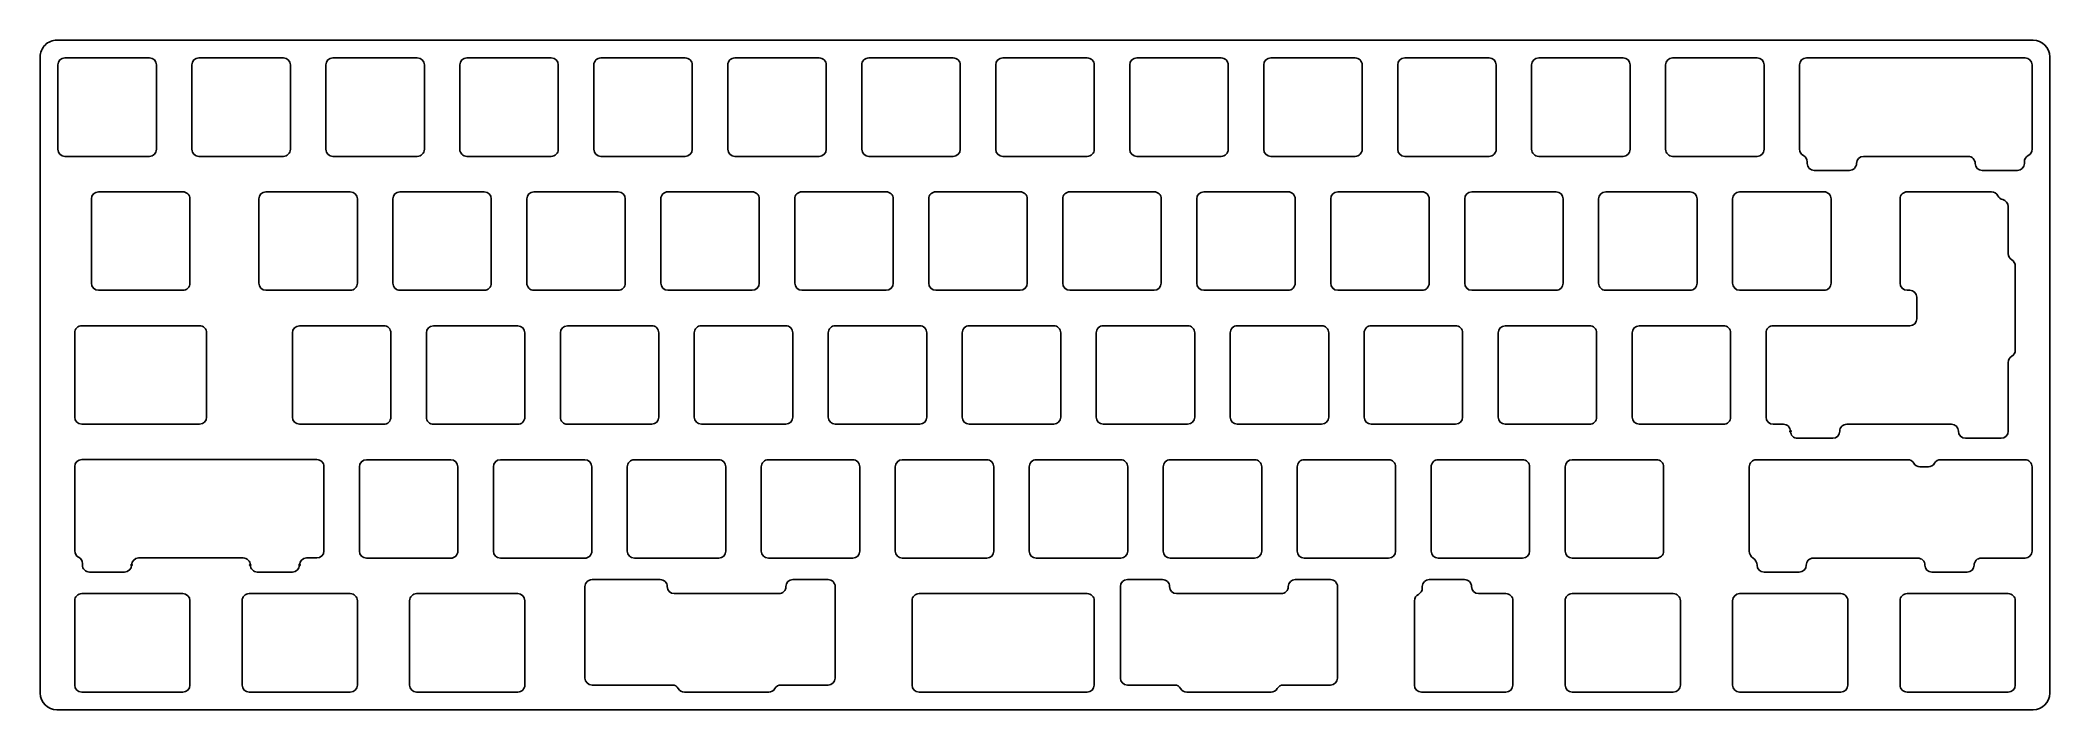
# Model space of a CAD drawing. Extents: x 0 to 286, y -95 to 0.
import ezdxf

# ---------------------------------------------------------------- set-up
doc = ezdxf.new("R2010")
doc.units = 0
doc.layers.get('0').update_dxf_attribs({"linetype": 'CONTINUOUS'})

msp = doc.modelspace()

# ---------------------------------------------------------------- linework, layer by layer
at = {"color": 7}
for points in [[(0.1, -92.962389), (0.1, -2.480889)], [(2.48125, -0.099639), (283.46875, -0.099639)], [(15.622997, -2.621629), (3.622991, -2.621629)], [(34.673008, -2.621629), (22.673001, -2.621629)], [(53.723018, -2.621629), (41.723011, -2.621629)], [(72.773028, -2.621629), (60.773022, -2.621629)], [(91.823039, -2.621629), (79.823032, -2.621629)], [(110.873049, -2.621629), (98.873042, -2.621629)], [(129.923059, -2.621629), (117.923053, -2.621629)], [(148.973069, -2.621629), (136.973063, -2.621629)], [(168.02308, -2.621629), (156.023073, -2.621629)], [(187.07309, -2.621629), (175.073083, -2.621629)], [(206.1231, -2.621629), (194.123094, -2.621629)], [(225.173111, -2.621629), (213.173104, -2.621629)], [(244.223121, -2.621629), (232.223114, -2.621629)], [(282.32312, -2.621629), (251.273121, -2.62163)], [(285.85, -2.480889), (285.85, -92.962389)], [(2.62299, -3.62163), (2.62299, -15.621636)], [(16.622998, -15.621636), (16.622998, -3.62163)], [(21.673001, -3.62163), (21.673001, -15.621636)], [(35.673008, -15.621636), (35.673008, -3.62163)], [(40.723011, -3.62163), (40.723011, -15.621636)], [(54.723018, -15.621636), (54.723018, -3.62163)], [(59.773021, -3.62163), (59.773021, -15.621636)], [(73.773029, -15.621636), (73.773029, -3.62163)], [(78.823032, -3.62163), (78.823032, -15.621636)], [(92.823039, -15.621636), (92.823039, -3.62163)], [(97.873042, -3.62163), (97.873042, -15.621636)], [(111.873049, -15.621636), (111.873049, -3.62163)], [(116.923052, -3.62163), (116.923052, -15.621636)], [(130.92306, -15.621636), (130.92306, -3.62163)], [(135.973062, -3.62163), (135.973062, -15.621636)], [(149.97307, -15.621636), (149.97307, -3.62163)], [(155.023073, -3.62163), (155.023073, -15.621636)], [(169.02308, -15.621636), (169.02308, -3.62163)], [(174.073083, -3.62163), (174.073083, -15.621636)], [(188.07309, -15.621636), (188.07309, -3.62163)], [(193.123093, -3.62163), (193.123093, -15.621636)], [(207.123101, -15.621636), (207.123101, -3.62163)], [(212.173104, -3.62163), (212.173104, -15.621636)], [(226.173111, -15.621636), (226.173111, -3.62163)], [(231.223114, -3.62163), (231.223114, -15.621636)], [(245.223121, -15.621636), (245.223121, -3.62163)], [(250.273121, -3.62163), (250.273121, -15.62163)], [(283.323121, -15.621636), (283.323121, -3.62163)], [(3.622991, -16.621637), (15.622997, -16.621637)], [(22.673001, -16.621637), (34.673008, -16.621637)], [(41.723011, -16.621637), (53.723018, -16.621637)], [(60.773022, -16.621637), (72.773028, -16.621637)], [(79.823032, -16.621637), (91.823039, -16.621637)], [(98.873042, -16.621637), (110.873049, -16.621637)], [(117.923053, -16.621637), (129.923059, -16.621637)], [(136.973063, -16.621637), (148.973069, -16.621637)], [(156.023073, -16.621637), (168.02308, -16.621637)], [(175.073083, -16.621637), (187.07309, -16.621637)], [(194.123094, -16.621637), (206.1231, -16.621637)], [(213.173104, -16.621637), (225.173111, -16.621637)], [(232.223114, -16.621637), (244.223121, -16.621637)], [(259.360129, -16.621637), (274.236137, -16.621637)], [(251.360121, -17.401076), (251.360125, -17.621637)], [(252.360125, -18.621638), (257.360128, -18.621638)], [(276.236138, -18.621638), (281.236141, -18.621638)], [(282.236121, -17.401082), (282.236142, -17.621637)], [(7.385493, -22.67164), (7.385493, -34.671646)], [(20.3855, -21.671639), (8.385493, -21.671639)], [(21.3855, -34.671646), (21.3855, -22.67164)], [(31.198006, -22.67164), (31.198006, -34.671646)], [(44.198013, -21.671639), (32.198006, -21.671639)], [(45.198013, -34.671646), (45.198013, -22.67164)], [(50.248016, -22.67164), (50.248016, -34.671646)], [(63.248023, -21.671639), (51.248017, -21.671639)], [(64.248024, -34.671646), (64.248024, -22.67164)], [(69.298026, -22.67164), (69.298026, -34.671646)], [(82.298033, -21.671639), (70.298027, -21.671639)], [(83.298034, -34.671646), (83.298034, -22.67164)], [(88.348037, -22.67164), (88.348037, -34.671646)], [(101.348044, -21.671639), (89.348037, -21.671639)], [(102.348044, -34.671646), (102.348044, -22.67164)], [(107.398047, -22.67164), (107.398047, -34.671646)], [(120.398054, -21.671639), (108.398047, -21.671639)], [(121.398054, -34.671646), (121.398054, -22.67164)], [(126.448057, -22.67164), (126.448057, -34.671646)], [(139.448064, -21.671639), (127.448058, -21.671639)], [(140.448065, -34.671646), (140.448065, -22.67164)], [(145.498068, -22.67164), (145.498068, -34.671646)], [(158.498075, -21.671639), (146.498068, -21.671639)], [(159.498075, -34.671646), (159.498075, -22.67164)], [(164.548078, -22.67164), (164.548078, -34.671646)], [(177.548085, -21.671639), (165.548078, -21.671639)], [(178.548085, -34.671646), (178.548085, -22.67164)], [(183.598088, -22.67164), (183.598088, -34.671646)], [(196.598095, -21.671639), (184.598089, -21.671639)], [(197.598096, -34.671646), (197.598096, -22.67164)], [(202.648098, -22.67164), (202.648098, -34.671646)], [(215.648105, -21.671639), (203.648099, -21.671639)], [(216.648106, -34.671646), (216.648106, -22.67164)], [(221.698109, -22.67164), (221.698109, -34.671646)], [(234.698116, -21.671639), (222.698109, -21.671639)], [(235.698116, -34.671646), (235.698116, -22.67164)], [(240.748119, -22.67164), (240.748119, -34.671646)], [(253.748126, -21.671639), (241.748119, -21.671639)], [(254.748127, -34.671646), (254.748127, -22.67164)], [(264.555682, -22.672969), (264.555682, -34.672969)], [(265.555682, -21.672969), (277.555683, -21.672969)], [(279.936933, -23.759969), (279.936933, -30.465918)], [(280.936933, -32.197969), (280.936933, -44.197969)], [(8.385493, -35.671647), (20.3855, -35.671647)], [(32.198006, -35.671647), (44.198013, -35.671647)], [(51.248017, -35.671647), (63.248023, -35.671647)], [(70.298027, -35.671647), (82.298033, -35.671647)], [(89.348037, -35.671647), (101.348044, -35.671647)], [(108.398047, -35.671647), (120.398054, -35.671647)], [(127.448058, -35.671647), (139.448064, -35.671647)], [(146.498068, -35.671647), (158.498075, -35.671647)], [(165.548078, -35.671647), (177.548085, -35.671647)], [(184.598089, -35.671647), (196.598095, -35.671647)], [(203.648099, -35.671647), (215.648105, -35.671647)], [(222.698109, -35.671647), (234.698116, -35.671647)], [(241.748119, -35.671647), (253.748126, -35.671647)], [(265.936933, -35.672969), (265.555682, -35.672969)], [(266.936933, -39.722969), (266.936933, -36.672969)], [(5.004242, -41.72165), (5.004242, -53.721657)], [(22.766751, -40.72165), (6.004242, -40.72165)], [(23.766752, -53.721657), (23.766752, -41.72165)], [(35.960508, -41.72165), (35.960508, -53.721657)], [(48.960515, -40.72165), (36.960509, -40.72165)], [(49.960516, -53.721657), (49.960516, -41.72165)], [(55.010519, -41.72165), (55.010519, -53.721657)], [(68.010526, -40.72165), (56.010519, -40.72165)], [(69.010526, -53.721657), (69.010526, -41.72165)], [(74.060529, -41.72165), (74.060529, -53.721657)], [(87.060536, -40.72165), (75.060529, -40.72165)], [(88.060536, -53.721657), (88.060536, -41.72165)], [(93.110539, -41.72165), (93.110539, -53.721657)], [(106.110546, -40.72165), (94.11054, -40.72165)], [(107.110547, -53.721657), (107.110547, -41.72165)], [(112.16055, -41.72165), (112.16055, -53.721657)], [(125.160557, -40.72165), (113.16055, -40.72165)], [(126.160557, -53.721657), (126.160557, -41.72165)], [(131.21056, -41.72165), (131.21056, -53.721657)], [(144.210567, -40.72165), (132.21056, -40.72165)], [(145.210567, -53.721657), (145.210567, -41.72165)], [(150.26057, -41.72165), (150.26057, -53.721657)], [(163.260577, -40.72165), (151.260571, -40.72165)], [(164.260578, -53.721657), (164.260578, -41.72165)], [(169.31058, -41.72165), (169.31058, -53.721657)], [(182.310587, -40.72165), (170.310581, -40.72165)], [(183.310588, -53.721657), (183.310588, -41.72165)], [(188.360591, -41.72165), (188.360591, -53.721657)], [(201.360598, -40.72165), (189.360591, -40.72165)], [(202.360598, -53.721657), (202.360598, -41.72165)], [(207.410601, -41.72165), (207.410601, -53.721657)], [(220.410608, -40.72165), (208.410601, -40.72165)], [(221.410608, -53.721657), (221.410608, -41.72165)], [(226.460611, -41.72165), (226.460611, -53.721657)], [(239.460618, -40.72165), (227.460612, -40.72165)], [(240.460619, -53.721657), (240.460619, -41.72165)], [(245.505683, -41.722969), (245.505683, -53.722969)], [(246.505683, -40.722969), (265.936933, -40.722969)], [(279.936933, -55.722969), (279.936933, -45.930019)], [(6.004242, -54.721657), (22.766751, -54.721657)], [(36.960509, -54.721657), (48.960515, -54.721657)], [(56.010519, -54.721657), (68.010526, -54.721657)], [(75.060529, -54.721657), (87.060536, -54.721657)], [(94.11054, -54.721657), (106.110546, -54.721657)], [(113.16055, -54.721657), (125.160557, -54.721657)], [(132.21056, -54.721657), (144.210567, -54.721657)], [(151.260571, -54.721657), (163.260577, -54.721657)], [(170.310581, -54.721657), (182.310587, -54.721657)], [(189.360591, -54.721657), (201.360598, -54.721657)], [(208.410601, -54.721657), (220.410608, -54.721657)], [(227.460612, -54.721657), (239.460618, -54.721657)], [(246.505683, -54.722969), (247.973933, -54.722969)], [(249.973933, -56.722969), (254.978877, -56.721658)], [(256.978878, -54.721657), (271.854886, -54.721657)], [(273.854887, -56.721658), (278.936933, -56.722969)], [(6.012133, -59.747569), (39.443383, -59.747569)], [(58.485521, -59.77166), (46.485514, -59.77166)], [(77.535531, -59.77166), (65.535524, -59.77166)], [(96.585541, -59.77166), (84.585535, -59.77166)], [(115.635551, -59.77166), (103.635545, -59.77166)], [(134.685562, -59.77166), (122.685555, -59.77166)], [(153.735572, -59.77166), (141.735565, -59.77166)], [(172.785582, -59.77166), (160.785576, -59.77166)], [(191.835593, -59.77166), (179.835586, -59.77166)], [(210.885603, -59.77166), (198.885596, -59.77166)], [(229.935613, -59.77166), (217.935607, -59.77166)], [(265.654382, -59.77166), (244.124377, -59.77166)], [(282.324389, -59.77166), (270.324383, -59.77166)], [(5.012133, -60.747568), (5.012133, -72.747569)], [(40.443383, -60.747568), (40.443383, -72.747569)], [(45.485513, -60.77166), (45.485513, -72.771667)], [(59.485521, -72.771667), (59.485521, -60.77166)], [(64.535524, -60.77166), (64.535524, -72.771667)], [(78.535531, -72.771667), (78.535531, -60.77166)], [(83.585534, -60.77166), (83.585534, -72.771667)], [(97.585542, -72.771667), (97.585542, -60.77166)], [(102.635544, -60.77166), (102.635544, -72.771667)], [(116.635552, -72.771667), (116.635552, -60.77166)], [(121.685555, -60.77166), (121.685555, -72.771667)], [(135.685562, -72.771667), (135.685562, -60.77166)], [(140.735565, -60.77166), (140.735565, -72.771667)], [(154.735572, -72.771667), (154.735572, -60.77166)], [(159.785575, -60.77166), (159.785575, -72.771667)], [(173.785583, -72.771667), (173.785583, -60.77166)], [(178.835586, -60.77166), (178.835586, -72.771667)], [(192.835593, -72.771667), (192.835593, -60.77166)], [(197.885596, -60.77166), (197.885596, -72.771667)], [(211.885603, -72.771667), (211.885603, -60.77166)], [(216.935606, -60.77166), (216.935606, -72.771667)], [(230.935614, -72.771667), (230.935614, -60.77166)], [(243.124376, -60.77166), (243.124376, -72.771667)], [(268.592332, -60.771661), (267.386434, -60.77166)], [(283.32439, -72.771667), (283.32439, -60.77166)], [(14.099133, -73.747568), (28.975133, -73.747568)], [(37.975133, -73.747568), (39.443383, -73.747568)], [(46.485514, -73.771668), (58.485521, -73.771668)], [(65.535524, -73.771668), (77.535531, -73.771668)], [(84.585535, -73.771668), (96.585541, -73.771668)], [(103.635545, -73.771668), (115.635551, -73.771668)], [(122.685555, -73.771668), (134.685562, -73.771668)], [(141.735565, -73.771668), (153.735572, -73.771668)], [(160.785576, -73.771668), (172.785582, -73.771668)], [(179.835586, -73.771668), (191.835593, -73.771668)], [(198.885596, -73.771668), (210.885603, -73.771668)], [(217.935607, -73.771668), (229.935613, -73.771668)], [(252.216375, -73.771668), (267.092383, -73.771668)], [(276.092389, -73.771667), (282.324389, -73.771668)], [(6.099132, -74.747569), (6.099132, -74.527015)], [(7.099132, -75.747568), (12.099133, -75.747568)], [(30.975133, -75.747568), (35.975133, -75.747568)], [(88.258873, -76.82162), (78.566127, -76.821659)], [(112.135225, -76.821651), (107.134883, -76.821621)], [(159.690486, -76.821639), (154.690483, -76.821639)], [(183.566838, -76.821669), (178.566496, -76.821639)], [(202.623098, -76.821669), (197.623096, -76.821669)], [(245.216371, -75.771669), (250.216374, -75.771669)], [(269.092384, -75.771669), (274.092387, -75.771669)], [(5.004242, -79.821671), (5.004242, -91.821677)], [(20.3855, -78.82167), (6.004242, -78.82167)], [(21.3855, -91.821677), (21.3855, -79.821671)], [(28.816754, -79.821671), (28.816754, -91.821677)], [(44.198013, -78.82167), (29.816755, -78.82167)], [(45.198013, -91.821677), (45.198013, -79.821671)], [(52.629267, -79.821671), (52.629267, -91.821677)], [(68.010526, -78.82167), (53.629268, -78.82167)], [(69.010526, -91.821677), (69.010526, -79.821671)], [(77.566127, -77.82166), (77.566127, -90.821667)], [(105.134882, -78.821622), (90.258874, -78.821622)], [(113.135225, -90.821659), (113.135226, -77.821652)], [(124.066806, -79.821671), (124.066806, -91.821677)], [(148.973069, -78.82167), (125.066806, -78.82167)], [(149.97307, -91.821677), (149.97307, -79.821671)], [(153.690483, -77.821639), (153.690483, -90.821646)], [(176.566495, -78.82164), (161.690487, -78.82164)], [(184.566838, -90.821677), (184.566839, -77.82167)], [(195.504345, -79.821671), (195.504345, -91.821677)], [(196.623095, -77.82167), (196.623095, -78.026287)], [(208.504352, -78.82167), (204.623099, -78.82167)], [(209.504352, -91.821677), (209.504352, -79.821671)], [(216.935606, -79.821671), (216.935606, -91.821677)], [(232.316864, -78.82167), (217.935607, -78.82167)], [(233.316865, -91.821677), (233.316865, -79.821671)], [(240.748119, -79.821671), (240.748119, -91.821677)], [(256.129377, -78.82167), (241.748119, -78.82167)], [(257.129378, -91.821677), (257.129378, -79.821671)], [(264.560632, -79.821671), (264.560632, -91.821677)], [(279.94189, -78.82167), (265.560632, -78.82167)], [(280.941891, -91.821677), (280.941891, -79.821671)], [(6.004242, -92.821678), (20.3855, -92.821678)], [(29.816755, -92.821678), (44.198013, -92.821678)], [(53.629268, -92.821678), (68.010526, -92.821678)], [(78.566127, -91.821667), (89.964823, -91.821629)], [(91.696875, -92.821629), (103.696882, -92.821629)], [(105.428933, -91.821629), (112.135225, -91.821659)], [(125.066806, -92.821678), (148.973069, -92.821678)], [(154.690483, -91.821647), (161.396436, -91.821647)], [(163.128488, -92.821647), (175.128495, -92.821647)], [(176.860546, -91.821647), (183.566838, -91.821677)], [(196.504345, -92.821678), (208.504352, -92.821678)], [(217.935607, -92.821678), (232.316864, -92.821678)], [(241.748119, -92.821678), (256.129377, -92.821678)], [(265.560632, -92.821678), (279.94189, -92.821678)], [(283.46875, -95.343639), (2.48125, -95.343639)]]:
    msp.add_lwpolyline(points, dxfattribs=at)
for points in [[(248.973933, -55.622969)], [(13.099133, -74.647569)], [(29.975133, -74.647569)], [(36.975133, -74.647569)]]:
    msp.add_lwpolyline(points, close=True, dxfattribs=at)
for points in [[(0.797452, -0.797091), (0.350881, -1.243662), (0.1, -1.849343), (0.1, -2.480889)], [(2.48125, -0.099639), (1.849703, -0.099639), (1.244023, -0.35052), (0.797452, -0.797091)], [(3.622991, -2.621629), (3.070731, -2.62169), (2.62305, -3.06937), (2.62299, -3.62163)], [(16.62301, -3.62163), (16.623005, -3.069342), (16.175285, -2.621628), (15.622997, -2.621629)], [(22.673001, -2.621639), (22.120742, -2.621694), (21.67306, -3.069372), (21.673, -3.62163)], [(35.673009, -3.62163), (35.673004, -3.069347), (35.225291, -2.621635), (34.673008, -2.62163)], [(41.723011, -2.621649), (41.170754, -2.621698), (40.72307, -3.069373), (40.72301, -3.62163)], [(54.723009, -3.62163), (54.723004, -3.069351), (54.275297, -2.62164), (53.723018, -2.62163)], [(60.773022, -2.62156), (60.22075, -2.621659), (59.773081, -3.069359), (59.773021, -3.62163)], [(73.77301, -3.62163), (73.773005, -3.069355), (73.325304, -2.621645), (72.773028, -2.621629)], [(79.823032, -2.62167), (79.55782, -2.621662), (79.303467, -2.72701), (79.11593, -2.91454)], [(92.530188, -2.914501), (92.342637, -2.726964), (92.088267, -2.621614), (91.823039, -2.62163)], [(98.873042, -2.62168), (98.607831, -2.621669), (98.353478, -2.727016), (98.16594, -2.914544)], [(111.580192, -2.914505), (111.392643, -2.726967), (111.138275, -2.621617), (110.873049, -2.62163)], [(117.923053, -2.621691), (117.657843, -2.621677), (117.40349, -2.727021), (117.215952, -2.914547)], [(130.630196, -2.914508), (130.442649, -2.72697), (130.188284, -2.621618), (129.923059, -2.621629)], [(136.973063, -2.621601), (136.420775, -2.621622), (135.973067, -3.069343), (135.973062, -3.62163)], [(149.6802, -2.914511), (149.492655, -2.726974), (149.238292, -2.621621), (148.973069, -2.621629)], [(156.023073, -2.621611), (155.470787, -2.621626), (155.023077, -3.069344), (155.023072, -3.62163)], [(168.730203, -2.914516), (168.542661, -2.726979), (168.288301, -2.621625), (168.02308, -2.62163)], [(175.073083, -2.621621), (174.520844, -2.621741), (174.073197, -3.069392), (174.073082, -3.62163)], [(187.780206, -2.914519), (187.592666, -2.726983), (187.338309, -2.621628), (187.07309, -2.62163)], [(194.123094, -2.621632), (193.570834, -2.621691), (193.123153, -3.06937), (193.123093, -3.62163)], [(207.12311, -3.62163), (207.123105, -3.069344), (206.675387, -2.621629), (206.1231, -2.621629)], [(213.173104, -2.621642), (212.620846, -2.621695), (212.173163, -3.069372), (212.173103, -3.62163)], [(226.173109, -3.62163), (226.173104, -3.069348), (225.725393, -2.621636), (225.173111, -2.62163)], [(232.223114, -2.621652), (231.670857, -2.6217), (231.223173, -3.069374), (231.223113, -3.62163)], [(245.223109, -3.62163), (245.223104, -3.069352), (244.775399, -2.621642), (244.223121, -2.62163)], [(251.273121, -2.62156), (250.72085, -2.621659), (250.273181, -3.069359), (250.273121, -3.62163)], [(283.32311, -3.62163), (283.323105, -3.069351), (282.875399, -2.62164), (282.32312, -2.621629)], [(285.85, -2.480889), (285.849972, -1.165773), (284.783867, -0.099667), (283.46875, -0.099639)], [(79.11593, -2.91454), (78.928392, -3.10207), (78.823033, -3.356418), (78.823031, -3.62163)], [(92.823109, -3.62163), (92.823107, -3.356402), (92.717739, -3.102039), (92.530188, -2.914501)], [(98.16594, -2.914544), (97.978403, -3.102071), (97.873043, -3.356419), (97.873041, -3.62163)], [(111.873109, -3.62163), (111.873107, -3.356404), (111.767741, -3.102043), (111.580192, -2.914505)], [(117.215952, -2.914547), (117.028414, -3.102074), (116.923054, -3.35642), (116.923052, -3.62163)], [(130.92311, -3.62163), (130.923108, -3.356406), (130.817743, -3.102045), (130.630196, -2.914508)], [(149.97311, -3.62163), (149.973108, -3.356407), (149.867744, -3.102049), (149.6802, -2.914511)], [(169.023109, -3.62163), (169.023107, -3.35641), (168.917745, -3.102053), (168.730203, -2.914516)], [(188.073109, -3.62163), (188.073107, -3.356411), (187.967746, -3.102056), (187.780206, -2.914519)], [(2.623002, -15.621636), (2.623, -16.173918), (3.07071, -16.621632), (3.622991, -16.621637)], [(15.622997, -16.621637), (15.888222, -16.621665), (16.142592, -16.516316), (16.330135, -16.328774)], [(16.330135, -16.328774), (16.517677, -16.141231), (16.623025, -15.886861), (16.622998, -15.621636)], [(21.673003, -15.621636), (21.673002, -15.886853), (21.778359, -16.141207), (21.965895, -16.328743)], [(21.965895, -16.328743), (22.153431, -16.51628), (22.407785, -16.621637), (22.673001, -16.621636)], [(34.673008, -16.621648), (34.938234, -16.621673), (35.192604, -16.516322), (35.380146, -16.328778)], [(35.380146, -16.328778), (35.567688, -16.141234), (35.673036, -15.886862), (35.673009, -15.621636)], [(40.723003, -15.621636), (40.723002, -15.886854), (40.82836, -16.14121), (41.015898, -16.328747)], [(41.015898, -16.328747), (41.203436, -16.516284), (41.457793, -16.621639), (41.723011, -16.621636)], [(53.723018, -16.621658), (53.988245, -16.62168), (54.242615, -16.516327), (54.430157, -16.328781)], [(54.430157, -16.328781), (54.617699, -16.141236), (54.723046, -15.886863), (54.723019, -15.621636)], [(59.773002, -15.621636), (59.773001, -15.886857), (59.878361, -16.141214), (60.065901, -16.328751)], [(60.065901, -16.328751), (60.253442, -16.516289), (60.507802, -16.621643), (60.773022, -16.621637)], [(72.773028, -16.621568), (73.038247, -16.621614), (73.292617, -16.516281), (73.480161, -16.32875)], [(73.480161, -16.32875), (73.667706, -16.141218), (73.773056, -15.886855), (73.773029, -15.621636)], [(78.823103, -15.621636), (78.823101, -16.173894), (79.270774, -16.621599), (79.823032, -16.621636)], [(91.823039, -16.621679), (92.375332, -16.621658), (92.823042, -16.173929), (92.82304, -15.621636)], [(97.873103, -15.621636), (97.873101, -16.173898), (98.32078, -16.621604), (98.873042, -16.621636)], [(110.873049, -16.621689), (111.425343, -16.621662), (111.873052, -16.173931), (111.87305, -15.621636)], [(116.923102, -15.621636), (116.9231, -16.173903), (117.370787, -16.621611), (117.923053, -16.621637)], [(129.923059, -16.621699), (130.475355, -16.621667), (130.923062, -16.173932), (130.92306, -15.621636)], [(135.973102, -15.621636), (135.9731, -16.173907), (136.420793, -16.621617), (136.973063, -16.621637)], [(148.973069, -16.621609), (149.238283, -16.621618), (149.492638, -16.516267), (149.680176, -16.328735)], [(149.680176, -16.328735), (149.867713, -16.141203), (149.973071, -15.886851), (149.97307, -15.621636)], [(155.023003, -15.621636), (155.023057, -16.173926), (155.470783, -16.621621), (156.023073, -16.621636)], [(168.02308, -16.62162), (168.288295, -16.621626), (168.54265, -16.516273), (168.730187, -16.328739)], [(168.730187, -16.328739), (168.917725, -16.141205), (169.023082, -15.886852), (169.023081, -15.621636)], [(174.073103, -15.621636), (174.073101, -16.173914), (174.520805, -16.621627), (175.073083, -16.621636)], [(187.07309, -16.62163), (187.338323, -16.621686), (187.592708, -16.516348), (187.780257, -16.328801)], [(187.780257, -16.328801), (187.967805, -16.141254), (188.073145, -15.886869), (188.073091, -15.621636)], [(193.123102, -15.621636), (193.1231, -16.173919), (193.570812, -16.621634), (194.123094, -16.621637)], [(206.1231, -16.62164), (206.388325, -16.621667), (206.642695, -16.516318), (206.830238, -16.328775)], [(206.830238, -16.328775), (207.01778, -16.141232), (207.123128, -15.886862), (207.123101, -15.621636)], [(212.173103, -15.621636), (212.173102, -15.886853), (212.278459, -16.141208), (212.465996, -16.328744)], [(212.465996, -16.328744), (212.653532, -16.516281), (212.907887, -16.621637), (213.173104, -16.621636)], [(225.173111, -16.621651), (225.438337, -16.621675), (225.692707, -16.516324), (225.88025, -16.328779)], [(225.88025, -16.328779), (226.067792, -16.141234), (226.173139, -15.886863), (226.173112, -15.621636)], [(231.223103, -15.621636), (231.223102, -15.886855), (231.32846, -16.141211), (231.515999, -16.328748)], [(231.515999, -16.328748), (231.703538, -16.516285), (231.957895, -16.62164), (232.223114, -16.621636)], [(244.223121, -16.621661), (244.488348, -16.621682), (244.742718, -16.516329), (244.93026, -16.328782)], [(244.93026, -16.328782), (245.117802, -16.141236), (245.223149, -15.886864), (245.223122, -15.621636)], [(250.273118, -15.62163), (250.273115, -15.996657), (250.482949, -16.340158), (250.816621, -16.511353)], [(251.360111, -17.401076), (251.360087, -17.026061), (251.150267, -16.682574), (250.816621, -16.511353)], [(259.360129, -16.621568), (258.807856, -16.621663), (258.360185, -17.069365), (258.360129, -17.621637)], [(274.943286, -16.914507), (274.755735, -16.726969), (274.501365, -16.62162), (274.236137, -16.621636)], [(275.236203, -17.621637), (275.236202, -17.356409), (275.130836, -17.102046), (274.943286, -16.914507)], [(282.779633, -16.511383), (282.445948, -16.682554), (282.236105, -17.026056), (282.236121, -17.401082)], [(282.779619, -16.511355), (283.113315, -16.340189), (283.32316, -15.996671), (283.323121, -15.621636)], [(251.360102, -17.621637), (251.360101, -17.886858), (251.465461, -18.141216), (251.653003, -18.328753)], [(251.653003, -18.328753), (251.840544, -18.51629), (252.094904, -18.621644), (252.360125, -18.621637)], [(257.360128, -18.621568), (257.625347, -18.621614), (257.879717, -18.516281), (258.067261, -18.32875)], [(258.067261, -18.32875), (258.254806, -18.141219), (258.360156, -17.886856), (258.360129, -17.621637)], [(275.236202, -17.621637), (275.236201, -18.173898), (275.683878, -18.621603), (276.236138, -18.621637)], [(281.236141, -18.621681), (281.788434, -18.621659), (282.236143, -18.17393), (282.236142, -17.621637)], [(8.385493, -21.671731), (7.833245, -21.671735), (7.385547, -22.119393), (7.385492, -22.67164)], [(21.092606, -21.964534), (20.90507, -21.776997), (20.650716, -21.67164), (20.3855, -21.67164)], [(21.385499, -22.67164), (21.385499, -22.406424), (21.280143, -22.15207), (21.092606, -21.964534)], [(32.198006, -21.671644), (31.645744, -21.671696), (31.19806, -22.119378), (31.198005, -22.67164)], [(45.197999, -22.67164), (45.198, -22.119361), (44.750293, -21.671648), (44.198013, -21.67164)], [(51.248017, -21.671655), (50.695757, -21.671701), (50.248071, -22.11938), (50.248016, -22.67164)], [(64.248, -22.67164), (64.248001, -22.119364), (63.800299, -21.671652), (63.248023, -21.671639)], [(70.298027, -21.671665), (69.745769, -21.671706), (69.298081, -22.119382), (69.298026, -22.67164)], [(83.298, -22.67164), (83.298001, -22.119368), (82.850305, -21.671658), (82.298033, -21.671639)], [(88.640931, -21.964545), (88.453394, -22.152076), (88.348036, -22.406427), (88.348036, -22.67164)], [(89.348037, -21.671675), (89.082823, -21.671666), (88.828469, -21.777014), (88.640931, -21.964545)], [(102.055187, -21.964514), (101.867638, -21.776976), (101.61327, -21.671625), (101.348044, -21.67164)], [(102.348099, -22.67164), (102.348099, -22.406414), (102.242735, -22.152052), (102.055187, -21.964514)], [(107.690942, -21.964549), (107.503404, -22.152078), (107.398046, -22.406428), (107.398046, -22.67164)], [(108.398047, -21.671685), (108.132834, -21.671673), (107.87848, -21.777019), (107.690942, -21.964549)], [(121.10519, -21.964517), (120.917644, -21.77698), (120.663278, -21.671628), (120.398054, -21.67164)], [(121.398099, -22.67164), (121.398099, -22.406416), (121.292736, -22.152055), (121.10519, -21.964517)], [(126.740954, -21.964553), (126.553415, -22.15208), (126.448057, -22.406429), (126.448057, -22.67164)], [(127.448058, -21.671696), (127.182846, -21.671681), (126.928492, -21.777025), (126.740954, -21.964553)], [(140.155194, -21.96452), (139.96765, -21.776983), (139.713287, -21.67163), (139.448064, -21.671639)], [(140.4481, -22.67164), (140.4481, -22.406417), (140.342739, -22.152058), (140.155194, -21.96452)], [(145.790964, -21.964556), (145.603426, -22.152082), (145.498067, -22.40643), (145.498067, -22.67164)], [(146.498068, -21.671706), (146.232857, -21.671688), (145.978503, -21.77703), (145.790964, -21.964556)], [(159.205198, -21.964525), (159.017656, -21.776988), (158.763296, -21.671634), (158.498075, -21.67164)], [(159.498099, -22.67164), (159.498099, -22.40642), (159.392739, -22.152062), (159.205198, -21.964525)], [(165.548078, -21.671616), (164.995789, -21.671628), (164.548076, -22.119351), (164.548077, -22.67164)], [(178.255201, -21.964528), (178.067662, -21.776991), (177.813304, -21.671636), (177.548085, -21.67164)], [(178.548099, -22.67164), (178.548099, -22.406421), (178.442741, -22.152065), (178.255201, -21.964528)], [(184.598089, -21.671627), (184.045847, -21.671744), (183.598198, -22.119399), (183.598088, -22.67164)], [(197.305205, -21.964531), (197.117668, -21.776994), (196.863313, -21.671638), (196.598095, -21.671639)], [(197.5981, -22.67164), (197.5981, -22.406423), (197.492743, -22.152068), (197.305205, -21.964531)], [(203.648099, -21.671637), (203.095836, -21.671693), (202.648153, -22.119377), (202.648098, -22.67164)], [(216.6481, -22.67164), (216.648101, -22.119357), (216.200388, -21.671642), (215.648105, -21.671639)], [(222.698109, -21.671647), (222.145848, -21.671698), (221.698163, -22.119379), (221.698108, -22.67164)], [(235.698099, -22.67164), (235.6981, -22.119362), (235.250394, -21.671649), (234.698116, -21.67164)], [(241.748119, -21.671657), (241.195859, -21.671702), (240.748173, -22.119381), (240.748118, -22.67164)], [(254.455281, -21.964507), (254.267729, -21.776968), (254.013355, -21.67162), (253.748126, -21.671639)], [(254.7482, -22.67164), (254.7482, -22.406411), (254.642833, -22.152045), (254.455281, -21.964507)], [(264.84857, -21.965872), (264.66103, -22.153402), (264.555674, -22.407755), (264.555682, -22.672969)], [(265.555682, -21.673021), (265.290468, -21.673), (265.036109, -21.778342), (264.84857, -21.965872)], [(278.456518, -22.238814), (278.289801, -21.892872), (277.939701, -21.672963), (277.555682, -21.67297)], [(278.456524, -22.238811), (278.590511, -22.516857), (278.845393, -22.717444), (279.147145, -22.782313)], [(279.936957, -23.759969), (279.936971, -23.288681), (279.60791, -22.881357), (279.147146, -22.782313)], [(279.936935, -30.465918), (279.936927, -30.823185), (280.127528, -31.153315), (280.436933, -31.331943)], [(280.936927, -32.197969), (280.936902, -31.840712), (280.746313, -31.510598), (280.436933, -31.331944)], [(7.385493, -34.671646), (7.385497, -35.223929), (7.83321, -35.671642), (8.385493, -35.671646)], [(20.3855, -35.67174), (20.650733, -35.67174), (20.905101, -35.566371), (21.09264, -35.378814)], [(21.09264, -35.378814), (21.28018, -35.191257), (21.385526, -34.936879), (21.385501, -34.671646)], [(31.197993, -34.671646), (31.197997, -35.223935), (31.645718, -35.67165), (32.198006, -35.671646)], [(44.198013, -35.671653), (44.463238, -35.671676), (44.717606, -35.566326), (44.905148, -35.378783)], [(44.905148, -35.378783), (45.09269, -35.19124), (45.198039, -34.936871), (45.198014, -34.671646)], [(50.247992, -34.671646), (50.247994, -34.936867), (50.353355, -35.191223), (50.540896, -35.37876)], [(50.540896, -35.37876), (50.728437, -35.566297), (50.982797, -35.671652), (51.248017, -35.671647)], [(63.248023, -35.671663), (63.513249, -35.671684), (63.767617, -35.566331), (63.955159, -35.378787)], [(63.955159, -35.378787), (64.1427, -35.191242), (64.248049, -34.936872), (64.248024, -34.671646)], [(69.297992, -34.671646), (69.297994, -34.936868), (69.403356, -35.191227), (69.5909, -35.378764)], [(69.5909, -35.378764), (69.778443, -35.566301), (70.032805, -35.671654), (70.298027, -35.671647)], [(82.298033, -35.671673), (82.56326, -35.671691), (82.817628, -35.566336), (83.005169, -35.37879)], [(83.005169, -35.37879), (83.19271, -35.191244), (83.298059, -34.936873), (83.298034, -34.671646)], [(88.348093, -34.671646), (88.348097, -35.223908), (88.795776, -35.671612), (89.348037, -35.671646)], [(101.348044, -35.671684), (101.900334, -35.67166), (102.348041, -35.223936), (102.348045, -34.671646)], [(107.398093, -34.671646), (107.398097, -35.223912), (107.845782, -35.671617), (108.398047, -35.671646)], [(120.398054, -35.671694), (120.950345, -35.671665), (121.398051, -35.223938), (121.398055, -34.671646)], [(126.448092, -34.671646), (126.448096, -35.223916), (126.895788, -35.671624), (127.448058, -35.671647)], [(139.448064, -35.671704), (140.000357, -35.671669), (140.448061, -35.223939), (140.448065, -34.671646)], [(145.498093, -34.671646), (145.498097, -35.22392), (145.945795, -35.671629), (146.498068, -35.671646)], [(158.498075, -35.671715), (159.05037, -35.671674), (159.498072, -35.223941), (159.498076, -34.671646)], [(164.548093, -34.671646), (164.548097, -35.223924), (164.995801, -35.671634), (165.548078, -35.671646)], [(177.548085, -35.671625), (177.813299, -35.671629), (178.067652, -35.566277), (178.255189, -35.378744)], [(178.255189, -35.378744), (178.442726, -35.191211), (178.548084, -34.93686), (178.548086, -34.671646)], [(183.598092, -34.671646), (183.598096, -35.223928), (184.045807, -35.671641), (184.598089, -35.671647)], [(196.598095, -35.671635), (196.863326, -35.67169), (197.11771, -35.566352), (197.305258, -35.378806)], [(197.305258, -35.378806), (197.492806, -35.19126), (197.598147, -34.936878), (197.598096, -34.671646)], [(202.648092, -34.671646), (202.648096, -35.223932), (203.095813, -35.671647), (203.648099, -35.671647)], [(215.648105, -35.671645), (215.913329, -35.671671), (216.167698, -35.566322), (216.35524, -35.37878)], [(216.35524, -35.37878), (216.542782, -35.191239), (216.648131, -34.93687), (216.648106, -34.671646)], [(221.698093, -34.671646), (221.698095, -34.936865), (221.803454, -35.19122), (221.990994, -35.378757)], [(221.990994, -35.378757), (222.178533, -35.566293), (222.43289, -35.671649), (222.698109, -35.671646)], [(234.698116, -35.671656), (234.963341, -35.671679), (235.21771, -35.566328), (235.405251, -35.378784)], [(235.405251, -35.378784), (235.592793, -35.191241), (235.698142, -34.936871), (235.698117, -34.671646)], [(240.748193, -34.671646), (240.748197, -35.223901), (241.195865, -35.671602), (241.748119, -35.671646)], [(253.748126, -35.671666), (254.013352, -35.671686), (254.267721, -35.566333), (254.455262, -35.378788)], [(254.455262, -35.378788), (254.642803, -35.191243), (254.748152, -34.936872), (254.748127, -34.671646)], [(264.55567, -34.672969), (264.555687, -35.225252), (265.003399, -35.672959), (265.555682, -35.672969)], [(266.644072, -35.965841), (266.456526, -35.778302), (266.202158, -35.672952), (265.936933, -35.672969)], [(266.93697, -36.672969), (266.936978, -36.407744), (266.831619, -36.15338), (266.644072, -35.965841)], [(265.936933, -40.722972), (266.489211, -40.722954), (266.936916, -40.275248), (266.936933, -39.722969)], [(5.297134, -41.014551), (5.109596, -41.202083), (5.004239, -41.456436), (5.004242, -41.72165)], [(6.004242, -40.721681), (5.739027, -40.72167), (5.484672, -40.827019), (5.297134, -41.014551)], [(23.473851, -41.014532), (23.286321, -40.826991), (23.031966, -40.721636), (22.766751, -40.721649)], [(23.76669, -41.72165), (23.766719, -41.456435), (23.66138, -41.202073), (23.473851, -41.014532)], [(36.960509, -40.721648), (36.408244, -40.721699), (35.960558, -41.169386), (35.960509, -41.72165)], [(49.667674, -41.014513), (49.48012, -40.826974), (49.225745, -40.721627), (48.960515, -40.721649)], [(49.96059, -41.72165), (49.960593, -41.45642), (49.855227, -41.202053), (49.667674, -41.014513)], [(56.010519, -40.721658), (55.458256, -40.721703), (55.010568, -41.169387), (55.010519, -41.72165)], [(69.010489, -41.72165), (69.010495, -41.169378), (68.562799, -40.721665), (68.010526, -40.72165)], [(75.060529, -40.721668), (74.508268, -40.721708), (74.060578, -41.169389), (74.060529, -41.72165)], [(87.76768, -41.014522), (87.580132, -40.826983), (87.325763, -40.721633), (87.060536, -40.72165)], [(88.060589, -41.72165), (88.060592, -41.456424), (87.955229, -41.20206), (87.76768, -41.014522)], [(93.403432, -41.014551), (93.215894, -41.202083), (93.110537, -41.456436), (93.11054, -41.72165)], [(94.11054, -40.721679), (93.845325, -40.721669), (93.59097, -40.827018), (93.403432, -41.014551)], [(106.817685, -41.014524), (106.630138, -40.826986), (106.375771, -40.721635), (106.110546, -40.721649)], [(107.11059, -41.72165), (107.110593, -41.456425), (107.005231, -41.202063), (106.817685, -41.014524)], [(112.453442, -41.014554), (112.265904, -41.202085), (112.160547, -41.456437), (112.16055, -41.72165)], [(113.16055, -40.721689), (112.895336, -40.721676), (112.64098, -40.827023), (112.453442, -41.014554)], [(125.867652, -41.014535), (125.680124, -40.826994), (125.425771, -40.721639), (125.160557, -40.72165)], [(126.160489, -41.72165), (126.160518, -41.456437), (126.05518, -41.202076), (125.867652, -41.014535)], [(131.503453, -41.014558), (131.315915, -41.202087), (131.210557, -41.456437), (131.21056, -41.72165)], [(132.21056, -40.721699), (131.945347, -40.721683), (131.690991, -40.827028), (131.503453, -41.014558)], [(144.917691, -41.014533), (144.730149, -40.826995), (144.475788, -40.721642), (144.210567, -40.72165)], [(145.210589, -41.72165), (145.210592, -41.456429), (145.105233, -41.20207), (144.917691, -41.014533)], [(150.553465, -41.014562), (150.365926, -41.202089), (150.260568, -41.456438), (150.260571, -41.72165)], [(151.260571, -40.72171), (150.995359, -40.721692), (150.741003, -40.827034), (150.553465, -41.014562)], [(163.967695, -41.014535), (163.780156, -40.826998), (163.525797, -40.721643), (163.260577, -40.721649)], [(164.26059, -41.72165), (164.260593, -41.456431), (164.155235, -41.202073), (163.967695, -41.014535)], [(169.603475, -41.014565), (169.415936, -41.202091), (169.310578, -41.456439), (169.310581, -41.72165)], [(170.310581, -40.72172), (170.04537, -40.721699), (169.791014, -40.827039), (169.603475, -41.014565)], [(183.017699, -41.014539), (182.830161, -40.827002), (182.575805, -40.721646), (182.310587, -40.721649)], [(183.31059, -41.72165), (183.310593, -41.456432), (183.205237, -41.202076), (183.017699, -41.014539)], [(188.65348, -41.014533), (188.465943, -41.202073), (188.360588, -41.456431), (188.360591, -41.72165)], [(189.360591, -40.72163), (189.095372, -40.721633), (188.841016, -40.826993), (188.65348, -41.014533)], [(202.067702, -41.014544), (201.880167, -40.827007), (201.625814, -40.72165), (201.360598, -40.72165)], [(202.360589, -41.72165), (202.360592, -41.456435), (202.255237, -41.20208), (202.067702, -41.014544)], [(208.410601, -40.72164), (207.858358, -40.72175), (207.410705, -41.169407), (207.410601, -41.72165)], [(221.117706, -41.014547), (220.930173, -40.827011), (220.675822, -40.721652), (220.410608, -40.72165)], [(221.410589, -41.72165), (221.410592, -41.456436), (221.305239, -41.202084), (221.117706, -41.014547)], [(227.460612, -40.721651), (226.908348, -40.7217), (226.460661, -41.169386), (226.460612, -41.72165)], [(240.167775, -41.014515), (239.980222, -40.826975), (239.725848, -40.721628), (239.460618, -40.721649)], [(240.46069, -41.72165), (240.460693, -41.45642), (240.355327, -41.202054), (240.167775, -41.014515)], [(245.798571, -41.015873), (245.611031, -41.203402), (245.505675, -41.457755), (245.505683, -41.722969)], [(246.505683, -40.723022), (246.240469, -40.723), (245.98611, -40.828343), (245.798571, -41.015873)], [(280.43695, -45.064023), (280.127546, -45.242642), (279.93694, -45.572759), (279.936933, -45.930019)], [(280.436922, -45.063975), (280.746346, -44.885374), (280.936958, -44.555239), (280.936933, -44.197969)], [(5.004182, -53.721657), (5.004247, -54.273939), (5.451961, -54.721625), (6.004242, -54.721657)], [(22.766751, -54.72169), (23.319037, -54.721662), (23.766741, -54.273943), (23.766751, -53.721657)], [(35.960581, -53.721657), (35.960591, -54.27391), (36.408256, -54.721608), (36.960509, -54.721658)], [(49.667646, -54.428787), (49.855187, -54.241246), (49.960537, -53.98688), (49.960515, -53.721657)], [(55.010482, -53.721657), (55.010487, -53.986879), (55.11585, -54.241236), (55.303394, -54.428772)], [(68.717657, -54.428791), (68.905198, -54.241249), (69.010548, -53.986881), (69.010526, -53.721657)], [(74.060482, -53.721657), (74.060487, -53.98688), (74.165852, -54.241239), (74.353397, -54.428775)], [(87.060536, -54.721675), (87.61282, -54.721655), (88.060526, -54.273941), (88.060536, -53.721657)], [(93.110581, -53.721657), (93.110591, -54.273922), (93.558275, -54.721625), (94.11054, -54.721658)], [(106.110546, -54.721685), (106.662831, -54.72166), (107.110536, -54.273942), (107.110546, -53.721657)], [(112.160482, -53.721657), (112.160547, -54.273942), (112.608266, -54.72163), (113.16055, -54.721657)], [(125.160557, -54.721696), (125.712844, -54.721665), (126.160547, -54.273944), (126.160557, -53.721657)], [(131.210582, -53.721657), (131.210592, -54.273929), (131.658288, -54.721635), (132.21056, -54.721657)], [(144.210567, -54.721706), (144.762856, -54.721669), (145.210557, -54.273946), (145.210567, -53.721657)], [(150.260581, -53.721657), (150.260591, -54.273934), (150.708294, -54.721642), (151.260571, -54.721658)], [(163.260577, -54.721716), (163.812867, -54.721674), (164.260567, -54.273948), (164.260577, -53.721657)], [(169.310581, -53.721657), (169.310591, -54.273938), (169.7583, -54.721648), (170.310581, -54.721658)], [(182.310587, -54.721726), (182.862879, -54.721678), (183.310577, -54.273949), (183.310587, -53.721657)], [(188.360582, -53.721657), (188.360592, -54.273941), (188.808307, -54.721652), (189.360591, -54.721657)], [(201.360598, -54.721637), (201.912875, -54.721638), (202.360588, -54.273935), (202.360598, -53.721657)], [(207.410582, -53.721657), (207.410592, -54.273945), (207.858313, -54.721658), (208.410601, -54.721657)], [(221.117767, -54.428814), (221.305315, -54.241269), (221.410656, -53.986888), (221.410608, -53.721657)], [(226.460581, -53.721657), (226.460591, -54.27395), (226.908319, -54.721665), (227.460612, -54.721658)], [(240.167749, -54.428788), (240.35529, -54.241247), (240.46064, -53.98688), (240.460618, -53.721657)], [(245.50567, -53.722969), (245.505687, -54.275252), (245.9534, -54.72296), (246.505683, -54.722969)], [(48.960515, -54.721654), (49.225738, -54.721677), (49.480104, -54.616328), (49.667646, -54.428787)], [(55.303394, -54.428772), (55.490937, -54.616308), (55.745298, -54.721662), (56.010519, -54.721657)], [(68.010526, -54.721665), (68.27575, -54.721685), (68.530116, -54.616333), (68.717657, -54.428791)], [(74.353397, -54.428775), (74.540943, -54.616312), (74.795306, -54.721665), (75.060529, -54.721657)], [(220.410608, -54.721647), (220.675838, -54.721698), (220.93022, -54.616359), (221.117767, -54.428814)], [(239.460618, -54.721657), (239.725841, -54.721679), (239.980208, -54.616329), (240.167749, -54.428788)], [(248.681072, -55.015841), (248.493526, -54.828302), (248.239158, -54.722952), (247.973933, -54.722969)], [(248.97397, -55.722969), (248.973978, -55.457744), (248.868619, -55.20338), (248.681072, -55.015841)], [(248.881545, -55.684701), (248.866067, -55.722068), (248.874623, -55.76508), (248.903222, -55.79368)], [(248.973933, -55.622969), (248.933487, -55.622969), (248.897023, -55.647334), (248.881545, -55.684701)], [(248.903222, -55.79368), (248.931822, -55.82228), (248.974834, -55.830835), (249.012201, -55.815357)], [(248.97397, -55.722969), (248.973925, -55.988193), (249.079262, -56.242568), (249.2668, -56.430113)], [(249.044644, -55.652259), (249.02589, -55.633505), (249.000455, -55.622969), (248.973933, -55.622969)], [(249.012201, -55.815357), (249.049569, -55.799879), (249.073933, -55.763416), (249.073933, -55.722969)], [(249.073933, -55.722969), (249.073933, -55.696448), (249.063397, -55.671012), (249.044644, -55.652259)], [(249.2668, -56.430113), (249.454338, -56.617658), (249.708709, -56.723005), (249.973933, -56.722969)], [(254.978877, -56.721716), (255.531167, -56.721674), (255.978867, -56.273948), (255.978877, -55.721658)], [(256.271769, -55.014566), (256.084229, -55.202094), (255.978872, -55.456445), (255.978877, -55.721658)], [(256.978878, -54.721716), (256.713665, -54.721696), (256.459308, -54.827038), (256.271769, -55.014566)], [(272.561995, -55.014548), (272.374459, -54.82701), (272.120103, -54.721655), (271.854886, -54.721658)], [(272.854881, -55.721658), (272.854886, -55.456441), (272.749532, -55.202085), (272.561995, -55.014548)], [(272.85488, -55.721658), (272.85489, -56.273942), (273.302604, -56.721652), (273.854887, -56.721659)], [(278.936933, -56.722972), (279.489211, -56.722954), (279.936916, -56.275248), (279.936933, -55.722969)], [(6.012133, -59.747572), (5.459865, -59.747609), (5.012172, -60.1953), (5.012133, -60.747568)], [(40.150491, -60.040457), (39.962955, -59.85292), (39.7086, -59.747564), (39.443383, -59.747568)], [(46.485514, -59.771653), (45.933246, -59.771701), (45.485558, -60.219393), (45.485514, -60.77166)], [(59.485479, -60.77166), (59.485491, -60.219387), (59.037794, -59.771672), (58.485521, -59.77166)], [(65.535524, -59.771663), (64.983258, -59.771705), (64.535568, -60.219394), (64.535524, -60.77166)], [(78.535479, -60.77166), (78.535491, -60.219391), (78.0878, -59.771677), (77.535531, -59.77166)], [(84.585535, -59.771674), (84.320318, -59.771665), (84.065961, -59.877017), (83.878423, -60.064552)], [(97.292679, -60.064533), (97.105133, -59.876994), (96.850766, -59.771644), (96.585541, -59.771659)], [(103.635545, -59.771684), (103.370329, -59.771672), (103.115972, -59.877022), (102.928434, -60.064556)], [(116.342683, -60.064537), (116.155139, -59.876998), (115.900774, -59.771646), (115.635551, -59.771659)], [(122.685555, -59.771594), (122.133255, -59.771619), (121.685543, -60.21936), (121.685555, -60.77166)], [(135.392686, -60.064541), (135.205145, -59.877003), (134.950783, -59.77165), (134.685562, -59.77166)], [(141.735565, -59.771704), (141.470351, -59.771687), (141.215994, -59.877032), (141.028455, -60.064563)], [(154.442689, -60.064545), (154.25515, -59.877007), (154.000791, -59.771653), (153.735572, -59.77166)], [(160.785576, -59.771715), (160.520363, -59.771695), (160.266006, -59.877038), (160.078466, -60.064567)], [(173.492694, -60.064548), (173.305157, -59.87701), (173.0508, -59.771655), (172.785582, -59.771659)], [(179.835586, -59.771725), (179.570374, -59.771703), (179.316016, -59.877043), (179.128477, -60.06457)], [(192.542697, -60.064552), (192.355162, -59.877015), (192.100809, -59.771658), (191.835593, -59.77166)], [(198.885596, -59.771635), (198.620376, -59.771636), (198.366018, -59.876997), (198.178482, -60.064539)], [(211.5927, -60.064556), (211.405168, -59.877019), (211.150817, -59.771661), (210.885603, -59.77166)], [(217.935607, -59.771746), (217.383377, -59.771798), (216.935706, -60.21943), (216.935607, -60.77166)], [(230.642705, -60.064559), (230.455174, -59.877022), (230.200826, -59.771663), (229.935613, -59.771659)], [(244.124377, -59.771716), (243.859164, -59.771696), (243.604807, -59.877039), (243.417267, -60.064567)], [(266.520413, -60.271658), (266.341782, -59.962252), (266.01165, -59.771653), (265.654382, -59.771659)], [(270.324383, -59.771672), (269.967113, -59.771643), (269.636974, -59.962244), (269.458358, -60.27166)], [(283.031496, -60.06455), (282.843961, -59.877013), (282.589606, -59.771656), (282.324389, -59.771659)], [(40.443371, -60.747568), (40.443379, -60.482352), (40.338026, -60.227995), (40.150491, -60.040457)], [(83.878423, -60.064552), (83.690885, -60.252088), (83.585529, -60.506443), (83.585535, -60.77166)], [(97.58558, -60.77166), (97.585586, -60.506435), (97.480225, -60.252072), (97.292679, -60.064533)], [(102.928434, -60.064556), (102.740895, -60.25209), (102.635539, -60.506444), (102.635545, -60.77166)], [(116.63558, -60.77166), (116.635586, -60.506437), (116.530227, -60.252075), (116.342683, -60.064537)], [(135.685579, -60.77166), (135.685585, -60.506439), (135.580227, -60.252079), (135.392686, -60.064541)], [(141.028455, -60.064563), (140.840916, -60.252094), (140.735559, -60.506446), (140.735565, -60.77166)], [(154.735579, -60.77166), (154.735585, -60.506441), (154.630229, -60.252083), (154.442689, -60.064545)], [(160.078466, -60.064567), (159.890927, -60.252096), (159.78557, -60.506447), (159.785576, -60.77166)], [(173.78558, -60.77166), (173.785586, -60.506442), (173.680231, -60.252085), (173.492694, -60.064548)], [(179.128477, -60.06457), (178.940938, -60.252098), (178.83558, -60.506448), (178.835586, -60.77166)], [(192.835579, -60.77166), (192.835585, -60.506445), (192.730231, -60.25209), (192.542697, -60.064552)], [(198.178482, -60.064539), (197.990945, -60.25208), (197.88559, -60.50644), (197.885596, -60.77166)], [(211.885579, -60.77166), (211.885585, -60.506446), (211.780233, -60.252093), (211.5927, -60.064556)], [(230.93558, -60.77166), (230.935586, -60.506448), (230.830235, -60.252096), (230.642705, -60.064559)], [(243.417267, -60.064567), (243.229728, -60.252096), (243.124371, -60.506447), (243.124377, -60.77166)], [(266.520405, -60.271662), (266.699057, -60.581046), (267.029174, -60.771638), (267.386434, -60.771661)], [(268.592332, -60.771655), (268.949613, -60.771715), (269.279767, -60.581103), (269.458358, -60.271661)], [(283.32438, -60.77166), (283.324386, -60.506444), (283.219032, -60.252088), (283.031496, -60.06455)], [(5.012143, -72.747569), (5.012154, -73.122588), (5.221978, -73.466081), (5.555633, -73.637292)], [(6.099116, -74.527015), (6.09907, -74.152008), (5.88926, -73.808534), (5.555633, -73.637293)], [(14.099133, -73.747572), (13.546865, -73.747609), (13.099172, -74.195301), (13.099133, -74.747569)], [(29.682272, -74.040441), (29.494726, -73.852902), (29.240358, -73.747552), (28.975133, -73.747569)], [(29.97517, -74.747569), (29.975178, -74.482344), (29.869819, -74.22798), (29.682272, -74.040441)], [(37.975133, -73.747572), (37.422865, -73.747609), (36.975172, -74.195301), (36.975133, -74.747569)], [(39.443383, -73.747522), (39.995653, -73.747532), (40.443366, -73.29984), (40.443383, -72.747569)], [(45.485471, -72.771667), (45.485486, -73.323963), (45.933219, -73.771676), (46.485514, -73.771668)], [(58.485521, -73.771661), (58.750743, -73.771682), (59.005108, -73.666333), (59.192649, -73.478793)], [(59.192649, -73.478793), (59.38019, -73.291254), (59.485541, -73.036889), (59.485522, -72.771667)], [(64.535472, -72.771667), (64.535487, -73.323966), (64.983225, -73.771681), (65.535524, -73.771667)], [(77.535531, -73.771671), (77.800754, -73.77169), (78.055119, -73.666338), (78.24266, -73.478797)], [(78.24266, -73.478797), (78.4302, -73.291256), (78.535551, -73.03689), (78.535532, -72.771667)], [(83.585571, -72.771667), (83.585586, -73.323932), (84.033271, -73.771632), (84.585535, -73.771668)], [(96.585541, -73.771681), (97.137822, -73.771659), (97.585527, -73.323948), (97.585542, -72.771667)], [(102.635571, -72.771667), (102.635586, -73.323936), (103.083277, -73.771638), (103.635545, -73.771668)], [(115.635551, -73.771691), (116.187834, -73.771663), (116.635537, -73.32395), (116.635552, -72.771667)], [(121.685572, -72.771667), (121.685587, -73.323939), (122.133283, -73.771642), (122.685555, -73.771667)], [(134.685562, -73.771702), (135.237846, -73.771668), (135.685548, -73.323952), (135.685563, -72.771667)], [(140.735572, -72.771667), (140.735587, -73.323943), (141.183289, -73.771648), (141.735565, -73.771667)], [(153.735572, -73.771712), (154.287858, -73.771673), (154.735558, -73.323953), (154.735573, -72.771667)], [(159.785571, -72.771667), (159.785586, -73.323948), (160.233296, -73.771655), (160.785576, -73.771668)], [(172.785582, -73.771722), (173.33787, -73.771677), (173.785568, -73.323955), (173.785583, -72.771667)], [(178.835572, -72.771667), (178.835587, -73.323951), (179.283302, -73.77166), (179.835586, -73.771667)], [(191.835593, -73.771733), (192.387882, -73.771682), (192.835579, -73.323957), (192.835594, -72.771667)], [(197.885572, -72.771667), (197.885587, -73.323955), (198.333308, -73.771665), (198.885596, -73.771667)], [(210.885603, -73.771643), (211.437878, -73.771642), (211.885589, -73.323942), (211.885604, -72.771667)], [(216.935571, -72.771667), (216.935586, -73.32396), (217.383314, -73.771672), (217.935607, -73.771668)], [(229.935613, -73.771753), (230.200852, -73.771776), (230.455232, -73.666415), (230.642776, -73.478855)], [(230.642776, -73.478855), (230.83032, -73.291295), (230.93566, -73.036906), (230.935614, -72.771667)], [(243.124379, -72.771667), (243.124389, -73.177746), (243.331878, -73.555669), (243.674491, -73.77365)], [(244.21636, -74.771668), (244.21637, -74.368706), (244.012445, -73.993116), (243.674491, -73.77365)], [(251.509263, -74.064569), (251.321723, -74.2521), (251.216367, -74.506454), (251.216375, -74.771668)], [(252.216375, -73.771714), (251.95116, -73.771694), (251.696802, -73.877039), (251.509263, -74.064569)], [(267.799491, -74.064557), (267.611956, -73.877019), (267.3576, -73.771663), (267.092383, -73.771667)], [(268.092372, -74.771668), (268.09238, -74.506451), (267.987027, -74.252094), (267.799491, -74.064557)], [(275.385277, -74.064574), (275.197737, -74.252102), (275.09238, -74.506455), (275.092388, -74.771668)], [(276.092389, -73.771727), (275.827175, -73.771704), (275.572817, -73.877045), (275.385277, -74.064574)], [(282.324389, -73.771729), (282.876678, -73.77168), (283.324375, -73.323956), (283.32439, -72.771667)], [(6.09907, -74.747569), (6.099051, -75.012802), (6.204411, -75.267176), (6.391965, -75.454719)], [(6.391965, -75.454719), (6.579518, -75.642261), (6.833899, -75.747604), (7.099132, -75.747569)], [(12.099133, -75.747572), (12.651411, -75.747554), (13.099116, -75.299848), (13.099133, -74.747569)], [(13.006745, -74.709301), (12.991267, -74.746668), (12.999823, -74.78968), (13.028422, -74.81828)], [(13.099133, -74.647569), (13.058687, -74.647569), (13.022223, -74.671934), (13.006745, -74.709301)], [(13.028422, -74.81828), (13.057022, -74.84688), (13.100034, -74.855435), (13.137401, -74.839957)], [(13.169844, -74.676859), (13.15109, -74.658105), (13.125655, -74.647569), (13.099133, -74.647569)], [(13.137401, -74.839957), (13.174769, -74.824479), (13.199133, -74.788016), (13.199133, -74.747569)], [(13.199133, -74.747569), (13.199133, -74.721048), (13.188597, -74.695612), (13.169844, -74.676859)], [(29.882745, -74.709301), (29.867267, -74.746668), (29.875823, -74.78968), (29.904422, -74.81828)], [(29.975133, -74.647569), (29.934687, -74.647569), (29.898223, -74.671934), (29.882745, -74.709301)], [(29.904422, -74.81828), (29.933022, -74.84688), (29.976034, -74.855435), (30.013401, -74.839957)], [(30.045844, -74.676859), (30.02709, -74.658105), (30.001655, -74.647569), (29.975133, -74.647569)], [(29.97517, -74.747569), (29.975151, -75.012785), (30.080497, -75.267144), (30.26803, -75.454684)], [(30.013401, -74.839957), (30.050769, -74.824479), (30.075133, -74.788016), (30.075133, -74.747569)], [(30.075133, -74.747569), (30.075133, -74.721048), (30.064597, -74.695612), (30.045844, -74.676859)], [(30.26803, -75.454684), (30.455562, -75.642223), (30.709917, -75.747578), (30.975133, -75.747569)], [(35.975133, -75.747572), (36.527411, -75.747554), (36.975116, -75.299848), (36.975133, -74.747569)], [(36.882745, -74.709301), (36.867267, -74.746668), (36.875823, -74.78968), (36.904422, -74.81828)], [(36.975133, -74.647569), (36.934687, -74.647569), (36.898223, -74.671934), (36.882745, -74.709301)], [(36.904422, -74.81828), (36.933022, -74.84688), (36.976034, -74.855435), (37.013401, -74.839957)], [(37.045844, -74.676859), (37.02709, -74.658105), (37.001655, -74.647569), (36.975133, -74.647569)], [(37.013401, -74.839957), (37.050769, -74.824479), (37.075133, -74.788016), (37.075133, -74.747569)], [(37.075133, -74.747569), (37.075133, -74.721048), (37.064597, -74.695612), (37.045844, -74.676859)], [(77.859014, -77.114549), (77.671476, -77.302086), (77.56612, -77.556442), (77.566126, -77.82166)], [(78.566127, -76.821665), (78.300909, -76.821658), (78.046552, -76.927012), (77.859014, -77.114549)], [(88.966004, -77.114503), (88.778459, -76.926966), (88.524096, -76.821613), (88.258873, -76.82162)], [(89.258919, -77.821621), (89.258914, -77.556398), (89.15355, -77.30204), (88.966004, -77.114503)], [(107.134883, -76.821622), (106.582603, -76.821632), (106.134893, -77.269341), (106.134883, -77.821621)], [(112.842376, -77.114519), (112.654826, -76.92698), (112.400454, -76.821631), (112.135225, -76.821651)], [(113.135288, -77.821652), (113.135291, -77.556424), (113.029927, -77.302058), (112.842376, -77.114519)], [(154.690483, -76.821622), (154.138196, -76.821632), (153.690483, -77.269352), (153.690483, -77.821639)], [(160.397603, -77.114527), (160.210063, -76.92699), (159.955705, -76.821635), (159.690486, -76.821638)], [(160.690501, -77.821639), (160.690501, -77.55642), (160.585142, -77.302064), (160.397603, -77.114527)], [(178.566496, -76.821635), (178.014211, -76.821638), (177.566496, -77.269354), (177.566496, -77.821639)], [(184.273939, -77.114549), (184.08641, -76.927007), (183.832053, -76.821653), (183.566838, -76.821669)], [(184.56677, -77.82167), (184.566805, -77.556455), (184.461468, -77.302091), (184.273939, -77.114549)], [(196.915983, -77.114577), (196.728443, -77.302105), (196.623087, -77.556457), (196.623095, -77.82167)], [(197.623096, -76.821734), (197.357883, -76.821709), (197.103524, -76.927049), (196.915983, -77.114577)], [(203.330196, -77.114564), (203.142664, -76.927026), (202.888312, -76.821669), (202.623098, -76.821669)], [(203.62307, -77.82167), (203.623078, -77.556456), (203.517728, -77.302102), (203.330196, -77.114564)], [(244.216371, -74.771668), (244.216387, -75.323946), (244.664093, -75.771652), (245.216371, -75.771668)], [(250.216374, -75.771714), (250.76866, -75.771673), (251.216359, -75.323954), (251.216375, -74.771668)], [(268.092371, -74.771668), (268.092387, -75.323952), (268.540101, -75.771659), (269.092384, -75.771668)], [(274.092387, -75.771727), (274.644675, -75.771679), (275.092372, -75.323956), (275.092388, -74.771668)], [(5.297126, -79.114558), (5.109587, -79.302095), (5.004233, -79.556453), (5.004241, -79.821671)], [(6.004242, -78.82168), (5.739024, -78.821669), (5.484664, -78.927021), (5.297126, -79.114558)], [(21.385568, -79.821671), (21.38553, -79.269376), (20.937796, -78.821671), (20.3855, -78.821671)], [(29.10964, -79.114563), (28.9221, -79.302097), (28.816746, -79.556454), (28.816754, -79.821671)], [(29.816755, -78.821693), (29.551538, -78.821679), (29.297179, -78.927028), (29.10964, -79.114563)], [(44.9051, -79.114571), (44.717572, -78.927034), (44.463224, -78.821675), (44.198013, -78.821671)], [(45.197968, -79.821671), (45.197976, -79.55646), (45.092629, -79.302108), (44.9051, -79.114571)], [(52.922153, -79.114567), (52.734614, -79.3021), (52.629259, -79.556455), (52.629267, -79.821671)], [(53.629268, -78.821706), (53.364052, -78.821688), (53.109693, -78.927035), (52.922153, -79.114567)], [(69.010568, -79.821671), (69.010475, -79.269409), (68.562789, -78.821741), (68.010526, -78.821671)], [(89.258918, -77.821621), (89.258908, -78.373893), (89.706602, -78.821607), (90.258874, -78.821621)], [(105.134882, -78.821622), (105.4001, -78.821627), (105.654457, -78.716272), (105.841995, -78.528734)], [(105.841995, -78.528734), (106.029532, -78.341196), (106.134888, -78.08684), (106.134883, -77.821621)], [(124.359688, -79.114545), (124.17215, -79.302088), (124.066797, -79.55645), (124.066805, -79.821671)], [(125.066806, -78.821644), (124.801584, -78.821643), (124.547225, -78.927003), (124.359688, -79.114545)], [(149.680185, -79.114555), (149.492647, -78.927016), (149.238288, -78.821662), (148.973069, -78.82167)], [(149.973069, -79.821671), (149.973077, -79.556452), (149.867723, -79.302093), (149.680185, -79.114555)], [(160.6905, -77.821639), (160.6905, -78.373919), (161.138207, -78.821632), (161.690487, -78.821639)], [(176.566495, -78.821635), (176.831711, -78.821637), (177.086065, -78.716281), (177.273602, -78.528745)], [(177.273602, -78.528745), (177.461139, -78.341209), (177.566496, -78.086856), (177.566496, -77.821639)], [(196.063718, -78.923976), (195.721311, -79.092033), (195.504332, -79.440245), (195.504344, -79.821671)], [(196.063749, -78.924039), (196.406125, -78.755921), (196.623078, -78.407712), (196.623096, -78.026287)], [(203.623069, -77.82167), (203.623086, -78.37396), (204.07081, -78.82167), (204.623099, -78.82167)], [(209.211478, -79.11455), (209.023937, -78.927011), (208.769574, -78.821659), (208.504352, -78.821671)], [(209.504368, -79.821671), (209.504376, -79.556449), (209.39902, -79.302088), (209.211478, -79.11455)], [(217.228489, -79.114546), (217.040951, -79.302088), (216.935598, -79.55645), (216.935606, -79.821671)], [(217.935607, -78.821645), (217.670385, -78.821643), (217.416026, -78.927003), (217.228489, -79.114546)], [(233.023983, -79.114553), (232.836444, -78.927015), (232.582084, -78.821661), (232.316864, -78.82167)], [(233.316869, -79.821671), (233.316877, -79.556451), (233.211523, -79.302092), (233.023983, -79.114553)], [(241.748119, -78.821757), (241.195886, -78.821802), (240.748211, -79.269439), (240.748118, -79.821671)], [(256.836488, -79.114558), (256.648952, -78.92702), (256.394595, -78.821664), (256.129377, -78.82167)], [(257.129369, -79.821671), (257.129377, -79.556454), (257.024025, -79.302096), (256.836488, -79.114558)], [(264.853515, -79.114554), (264.665977, -79.302093), (264.560623, -79.556452), (264.560631, -79.821671)], [(265.560632, -78.82167), (265.295413, -78.821662), (265.041054, -78.927016), (264.853515, -79.114554)], [(280.648993, -79.114562), (280.461459, -78.927024), (280.207106, -78.821668), (279.94189, -78.82167)], [(280.941869, -79.821671), (280.941877, -79.556456), (280.836526, -79.3021), (280.648993, -79.114562)], [(77.566072, -90.821667), (77.566087, -91.373967), (78.013827, -91.821682), (78.566127, -91.821667)], [(112.135225, -91.821664), (112.687506, -91.821651), (113.135214, -91.37394), (113.135225, -90.821659)], [(153.690493, -90.821646), (153.690497, -91.373926), (154.138204, -91.821637), (154.690483, -91.821646)], [(183.566838, -91.821677), (184.119114, -91.821656), (184.566817, -91.373953), (184.566838, -90.821677)], [(0.1, -92.962389), (0.100028, -94.277506), (1.166133, -95.343612), (2.48125, -95.343639)], [(5.004262, -91.821677), (5.004283, -92.373946), (5.451974, -92.821645), (6.004242, -92.821677)], [(20.3855, -92.82164), (20.93777, -92.82164), (21.38548, -92.373948), (21.385501, -91.821677)], [(28.816761, -91.821677), (28.816782, -92.373951), (29.264481, -92.821653), (29.816755, -92.821678)], [(44.198013, -92.821653), (44.750286, -92.821646), (45.197993, -92.37395), (45.198014, -91.821677)], [(52.629261, -91.821677), (52.629282, -92.373956), (53.076989, -92.821661), (53.629268, -92.821678)], [(68.010526, -92.821666), (68.275755, -92.821712), (68.530134, -92.716372), (68.71768, -92.528828)], [(68.71768, -92.528828), (68.905226, -92.341284), (69.01057, -92.086906), (69.010527, -91.821677)], [(90.83088, -92.321612), (90.65222, -92.012224), (90.32209, -91.821637), (89.964823, -91.821628)], [(90.830828, -92.321641), (91.009481, -92.631031), (91.339609, -92.821621), (91.696875, -92.82163)], [(103.696882, -92.821618), (104.054146, -92.821625), (104.384275, -92.631029), (104.562907, -92.321629)], [(105.428933, -91.821626), (105.071673, -91.82165), (104.741557, -92.012244), (104.562908, -92.321629)], [(124.066762, -91.821677), (124.066783, -92.373971), (124.514513, -92.821681), (125.066806, -92.821677)], [(148.973069, -92.821609), (149.525334, -92.821626), (149.973049, -92.373943), (149.97307, -91.821677)], [(162.262432, -92.321665), (162.08381, -92.012265), (161.753695, -91.821659), (161.396436, -91.821646)], [(162.262467, -92.321644), (162.441099, -92.631044), (162.771224, -92.821644), (163.128488, -92.821648)], [(175.128495, -92.821638), (175.485759, -92.82164), (175.815885, -92.631045), (175.99452, -92.321647)], [(176.860546, -91.821683), (176.503286, -91.821667), (176.173156, -92.012253), (175.994521, -92.321647)], [(195.504362, -91.821677), (195.504383, -92.373947), (195.952076, -92.821647), (196.504345, -92.821677)], [(208.504352, -92.821692), (209.056631, -92.821664), (209.504332, -92.373956), (209.504353, -91.821677)], [(216.935561, -91.821677), (216.935582, -92.373972), (217.383313, -92.821682), (217.935607, -92.821678)], [(232.316864, -92.821704), (232.869145, -92.821669), (233.316844, -92.373958), (233.316865, -91.821677)], [(240.748062, -91.821677), (240.748083, -92.373976), (241.195821, -92.821688), (241.748119, -92.821677)], [(256.129377, -92.821717), (256.68166, -92.821675), (257.129357, -92.37396), (257.129378, -91.821677)], [(264.560662, -91.821677), (264.560619, -92.086902), (264.665958, -92.341276), (264.853497, -92.528821)], [(264.853497, -92.528821), (265.041036, -92.716366), (265.295408, -92.821712), (265.560632, -92.821677)], [(279.94189, -92.82173), (280.494175, -92.821681), (280.94187, -92.373962), (280.941891, -91.821677)], [(283.46875, -95.343639), (284.783867, -95.343612), (285.849972, -94.277506), (285.85, -92.962389)]]:
    msp.add_open_spline(points, degree=3, dxfattribs=at)

doc.saveas('drawing.dxf')
